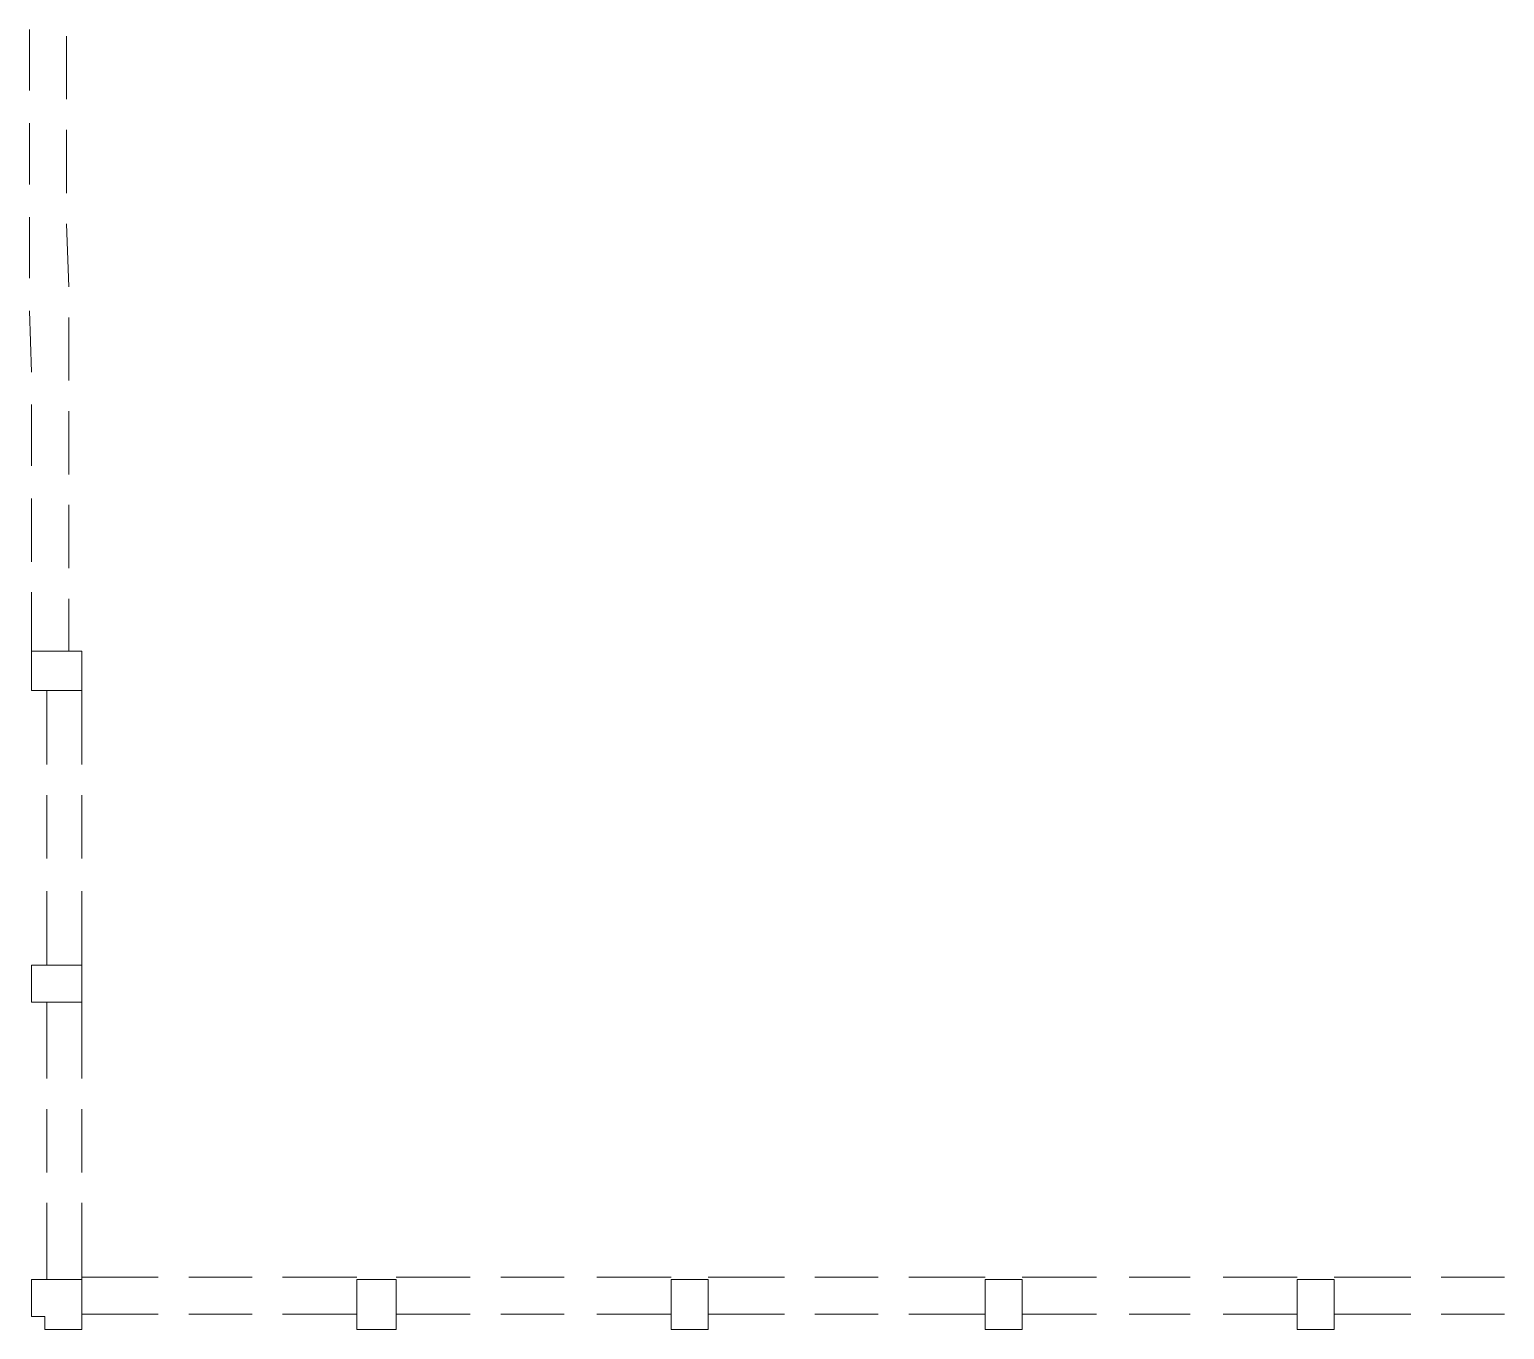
# Model space of a CAD drawing. Header units: millimetres. Extents: x 0 to 90.1, y 0 to 45.4.
# Drawn here: x 0 to 11.92, y 21.24 to 31.74 of the extents above; entities that cross this region are included whole.
import ezdxf

# ---------------------------------------------------------------- set-up
doc = ezdxf.new("R2010")
doc.units = ezdxf.units.MM
doc.layers.add('PDF_014402$BL-ABOVE', color=7, linetype='Continuous')

msp = doc.modelspace()

# ---------------------------------------------------------------- linework, layer by layer
at = {"layer": 'PDF_014402$BL-ABOVE', "lineweight": 9}
for points in [[(-0.002, 31.745), (-0.002, 31.251)], [(0.297, 31.692), (0.297, 31.181)], [(-0.002, 30.987), (-0.002, 30.493)], [(0.297, 30.934), (0.297, 30.422)], [(-0.002, 30.228), (-0.002, 29.735)], [(0.297, 30.175), (0.315, 29.664)], [(-0.002, 29.47), (0.015, 28.976)], [(0.315, 29.417), (0.315, 28.906)], [(0.015, 28.712), (0.015, 28.218)], [(0.315, 28.659), (0.315, 28.148)], [(0.015, 27.954), (0.015, 27.442)], [(0.315, 27.901), (0.315, 27.39)], [(0.015, 27.196), (0.015, 26.72)], [(0.315, 27.143), (0.315, 26.72)], [(0.139, 26.402), (0.139, 25.803)], [(0.421, 26.402), (0.421, 25.803)], [(0.139, 25.556), (0.139, 25.044)], [(0.421, 25.556), (0.421, 25.044)], [(0.139, 24.78), (0.139, 24.18)], [(0.421, 24.78), (0.421, 24.18)], [(0.139, 23.881), (0.139, 23.264)], [(0.421, 23.881), (0.421, 23.264)], [(0.139, 23.017), (0.139, 22.505)], [(0.421, 23.017), (0.421, 22.505)], [(0.421, 22.259), (0.421, 21.641), (0.421, 21.236), (0.121, 21.236), (0.121, 21.342), (0.015, 21.342), (0.015, 21.641), (0.421, 21.641)], [(0.139, 22.259), (0.139, 21.641)], [(1.038, 21.659), (0.421, 21.659)], [(1.796, 21.659), (1.285, 21.659)], [(2.643, 21.659), (2.043, 21.659)], [(3.559, 21.659), (2.96, 21.659)], [(4.318, 21.659), (3.806, 21.659)], [(5.182, 21.659), (4.582, 21.659)], [(6.098, 21.659), (5.481, 21.659)], [(6.857, 21.659), (6.345, 21.659)], [(7.721, 21.659), (7.104, 21.659)], [(8.62, 21.659), (8.02, 21.659)], [(9.378, 21.659), (8.884, 21.659)], [(10.242, 21.659), (9.643, 21.659)], [(11.159, 21.659), (10.542, 21.659)], [(11.917, 21.659), (11.406, 21.659)], [(1.038, 21.359), (0.421, 21.359)], [(1.796, 21.359), (1.285, 21.359)], [(2.643, 21.359), (2.043, 21.359)], [(3.559, 21.359), (2.96, 21.359)], [(4.318, 21.359), (3.806, 21.359)], [(5.182, 21.359), (4.582, 21.359)], [(6.098, 21.359), (5.481, 21.359)], [(6.857, 21.359), (6.345, 21.359)], [(7.721, 21.359), (7.104, 21.359)], [(8.62, 21.359), (8.02, 21.359)], [(9.378, 21.359), (8.884, 21.359)], [(10.242, 21.359), (9.643, 21.359)], [(11.159, 21.359), (10.542, 21.359)], [(11.917, 21.359), (11.406, 21.359)]]:
    msp.add_lwpolyline(points, dxfattribs=at)
for points in [[(0.015, 26.402), (0.015, 26.72), (0.421, 26.72), (0.421, 26.402)], [(0.015, 23.881), (0.015, 24.18), (0.421, 24.18), (0.421, 23.881)], [(2.643, 21.641), (2.96, 21.641), (2.96, 21.236), (2.643, 21.236)], [(5.182, 21.641), (5.481, 21.641), (5.481, 21.236), (5.182, 21.236)], [(7.721, 21.641), (8.02, 21.641), (8.02, 21.236), (7.721, 21.236)], [(10.242, 21.641), (10.542, 21.641), (10.542, 21.236), (10.242, 21.236)]]:
    msp.add_lwpolyline(points, close=True, dxfattribs=at)

doc.saveas('drawing.dxf')
